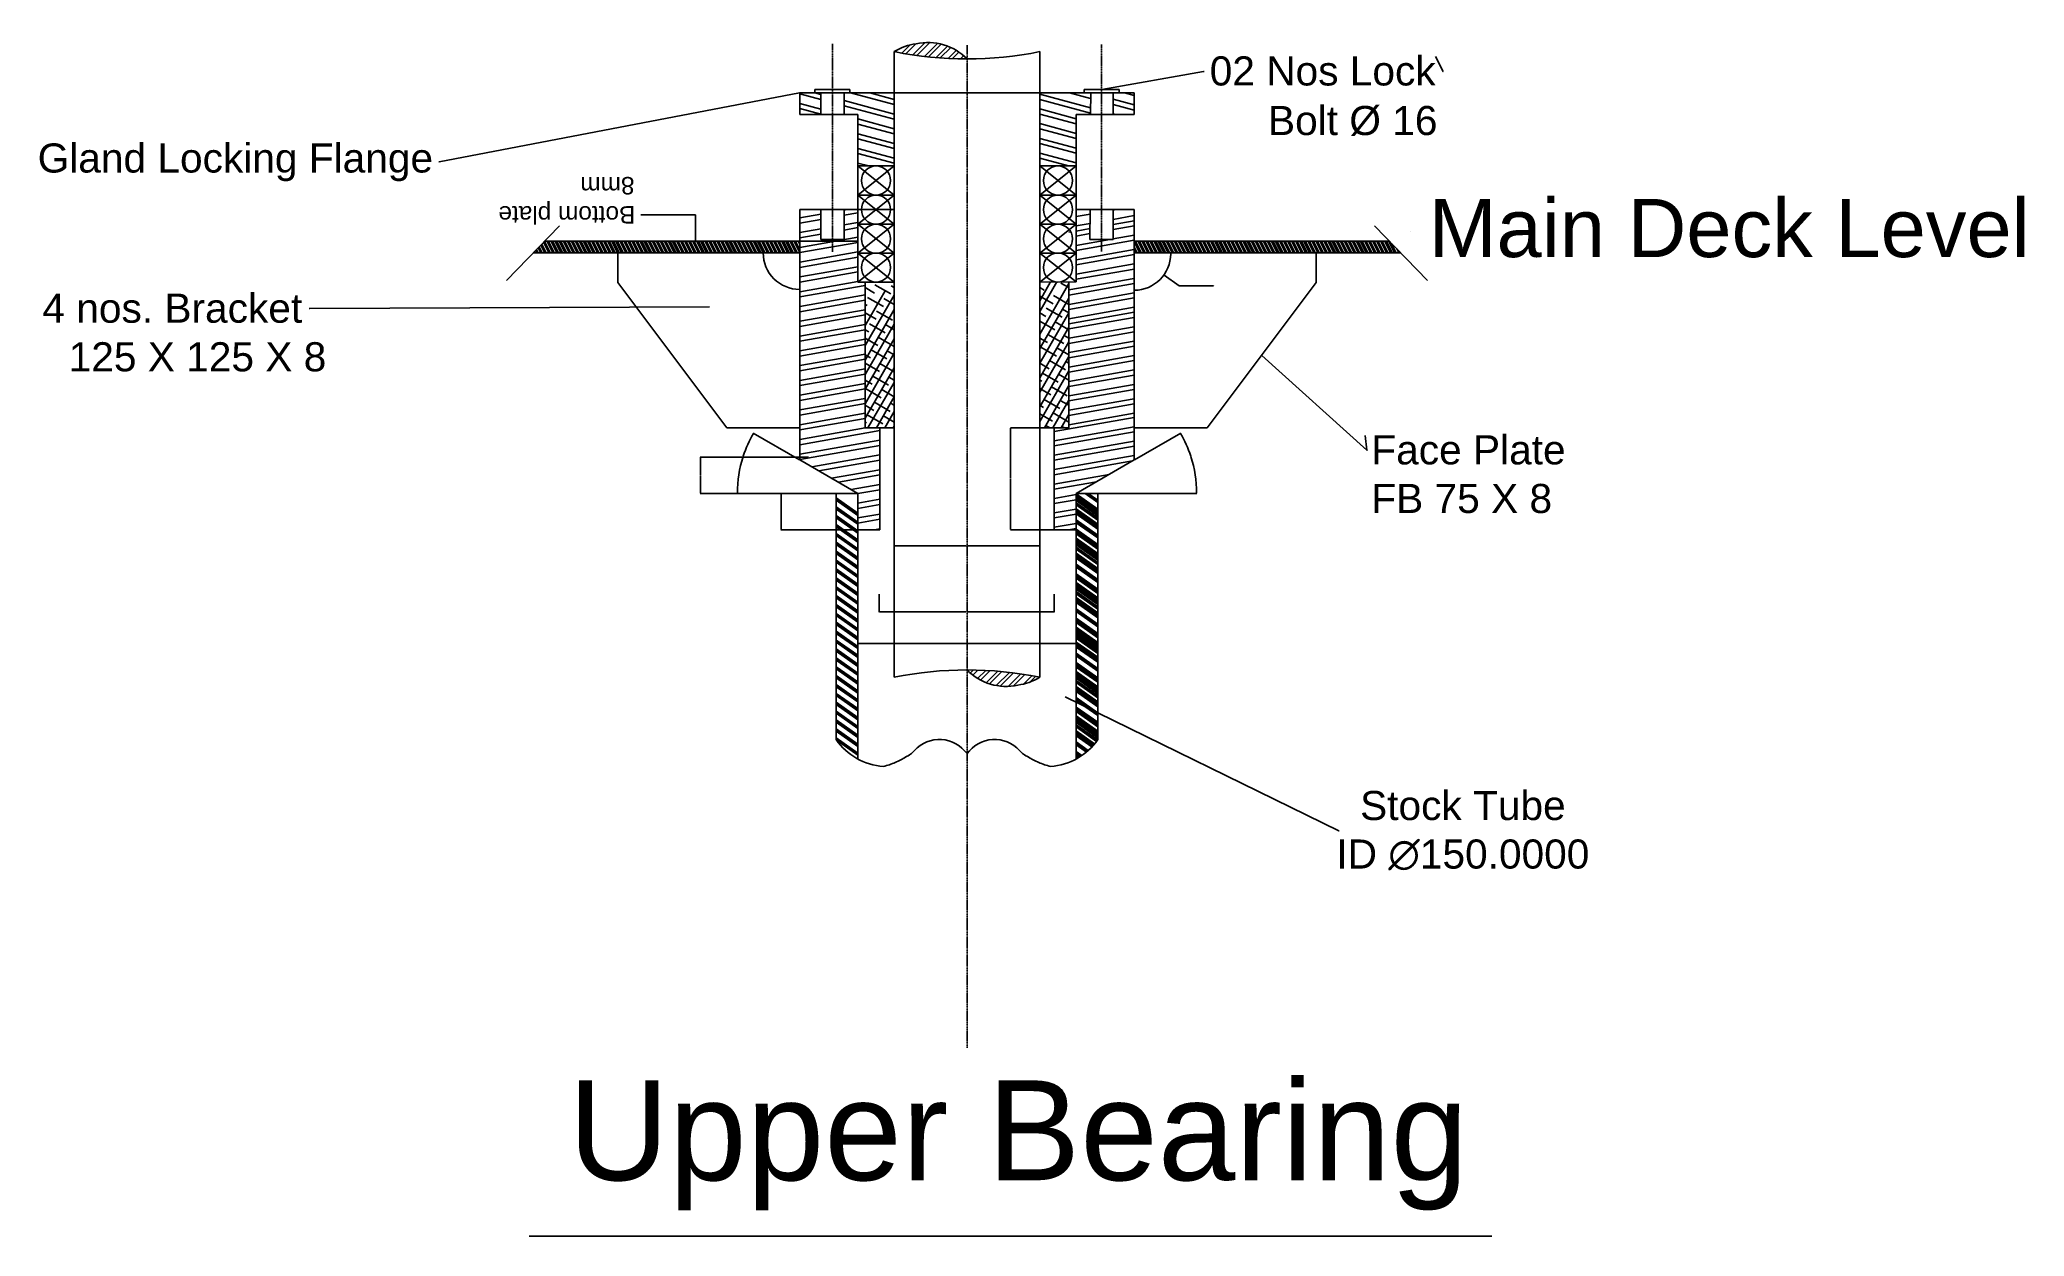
# Model space of a CAD drawing. Header units: millimetres. Extents: x 14 to 1468, y 8 to 2180.
# Drawn here: x 96 to 1460, y 543 to 1365 of the extents above; entities that cross this region are included whole.
import ezdxf

# ---------------------------------------------------------------- set-up
doc = ezdxf.new("R2010")
doc.units = ezdxf.units.MM
doc.header["$MEASUREMENT"] = 0
doc.linetypes.add('CENTER2', pattern=[1.125, 0.75, -0.125, 0.125, -0.125])
doc.styles.get("Standard").update_dxf_attribs({"font": 'arial.ttf'})
doc.dimstyles.get("Standard").update_dxf_attribs({"dimtxt": 0.18, "dimasz": 0.18, "dimexe": 0.18, "dimexo": 0.0625, "dimgap": 0.09, "dimtad": 0, "dimtih": 1, "dimtoh": 1, "dimdec": 4, "dimzin": 0, "dimdsep": 46, "dimtxsty": 'Standard', "dimcen": 0.09, "dimadec": 0, "dimazin": 0, "dimtfac": 1, "dimtdec": 4, "dimtofl": 0, "dimtmove": 0, "dimatfit": 3, "dimfxl": 1, "dimtolj": 1, "dimtzin": 0, "dimarcsym": 0})

msp = doc.modelspace()

# ---------------------------------------------------------------- texts
for s, height, p in [('02 Nos Lock', 20.00000000066984, (900.6209065448314, 1333.335352268564)), ('Bolt Ø 16', 20.00000000066984, (940.6754768053821, 1299.265320434772)), ('Gland Locking Flange', 20.00000000066984, (95.05974776225021, 1273.512727473396)), ('Main Deck Level', 40.00000000134014, (1051.213687959873, 1215.410016226324)), ('4 nos. Bracket', 20.00000000067007, (98.31801680670011, 1170.337904454314)), ('125 X 125 X 8', 20.00000000067007, (116.3807726053952, 1136.922715731048)), ('Face Plate', 20.00000000067007, (1011.695626849193, 1072.995930826679)), ('FB 75 X 8', 20.00000000066984, (1011.695626849193, 1039.580742103413)), (' Upper Bearing ', 68.67600000171683, (433.0604965194468, 581.1252496065937))]:
    msp.add_text(s, height=height).set_placement(p)
for s, p in [('8mm', (505.2828581796001, 1270.472989308454)), ('Bottom plate', (505.8312892846661, 1250.423876074494))]:
    msp.add_text(s, height=12.000000000402, rotation=180).set_placement(p)

# ---------------------------------------------------------------- blocks, each defined once
blk = doc.blocks.new('*D45')
at = {"color": 0, "linetype": 'Continuous', "lineweight": -2, "transparency": 16777216}
for p, q in [((618.7531955252156, 1076.145945605567), (586.9081982747697, 1094.530398806414)), ((643.7448230444622, 1053.022274810547), (575.7867924493563, 1053.022274810548))]:
    blk.add_line(p, q, dxfattribs=at)
for start, end in [(150.1262015258955, 161.9343456101482), (162.1989071981335, 179.8755048734348)]:
    blk.add_arc((658.8073230449645, 1053.022274810547), 82.84053059560824, start, end, dxfattribs=at)
at = {"color": 0, "linetype": 'Continuous', "transparency": 16777216}
for points in [[(586.9482620942695, 1094.299389505601), (587.0002570723362, 1094.269447524106), (587.0640855277876, 1094.440403449054)], [(575.9969879881005, 1053.202242111578), (575.93698802351, 1053.202307297061), (575.9667924493563, 1053.022274810548)]]:
    blk.add_solid(points, dxfattribs=at)
at = {"layer": 'Defpoints', "color": 0, "linetype": 'Continuous', "transparency": 16777216}
for p in [(577.225183447656, 1067.406572085256), (618.8073230436245, 1076.114697217594), (643.8073230444624, 1053.022274810548), (658.8022186466511, 1053.022274810547), (658.8073230449644, 1053.022274810547)]:
    blk.add_point(p, dxfattribs=at)
at = {"color": 0, "linetype": 'Continuous', "transparency": 16777216, "insert": (579.991559929027, 1078.52970497931), "char_height": 0.18, "attachment_point": 5}
blk.add_mtext('\\A1;30°', dxfattribs=at)
blk = doc.blocks.new('*D46')
at = {"color": 0, "linetype": 'Continuous', "lineweight": -2, "transparency": 16777216}
for p, q in [((848.8614505697378, 1076.145945605567), (880.7064478201818, 1094.530398806413)), ((823.8698230504914, 1053.022274810548), (891.8278536455946, 1053.022274810548))]:
    blk.add_line(p, q, dxfattribs=at)
for start, end in [(18.06565438985209, 29.87379847410452), (0.1244951265646704, 17.80109280186676)]:
    blk.add_arc((808.807323049989, 1053.022274810547), 82.84053059560551, start, end, dxfattribs=at)
at = {"color": 0, "linetype": 'Continuous', "transparency": 16777216}
for points in [[(880.6143890226149, 1094.269447524104), (880.6663840006817, 1094.299389505599), (880.5505605671636, 1094.440403449052)], [(891.6776580714408, 1053.20230729706), (891.6176581068503, 1053.202242111577), (891.6478536455945, 1053.022274810547)]]:
    blk.add_solid(points, dxfattribs=at)
at = {"layer": 'Defpoints', "color": 0, "linetype": 'Continuous', "transparency": 16777216}
for p in [(848.8073230513288, 1076.114697217594), (890.3894626472949, 1067.406572085255), (808.807323049989, 1053.022274810547), (808.8124274483023, 1053.022274810548), (823.8073230504915, 1053.022274810548)]:
    blk.add_point(p, dxfattribs=at)
at = {"color": 0, "linetype": 'Continuous', "transparency": 16777216, "insert": (887.6230861659235, 1078.52970497931), "char_height": 0.18, "attachment_point": 5}
blk.add_mtext('\\A1;30°', dxfattribs=at)
blk = doc.blocks.new('*D50')
at = {"color": 0, "lineweight": -2, "transparency": 16777216}
for p, q in [((793.7448230494869, 1098.022274812055), (763.6193526592696, 1098.022274812055)), ((763.7993526592695, 1097.842274812055), (763.7993526592695, 1063.204177948673)), ((763.7993526592695, 1028.20227480971), (763.7993526592695, 1062.840371673093)), ((793.7448230494869, 1028.02227480971), (763.6193526592696, 1028.02227480971))]:
    blk.add_line(p, q, dxfattribs=at)
at = {"color": 0, "transparency": 16777216}
for points in [[(763.7693526592695, 1097.842274812055), (763.8293526592695, 1097.842274812055), (763.7993526592695, 1098.022274812055)], [(763.7693526592695, 1028.20227480971), (763.8293526592695, 1028.20227480971), (763.7993526592695, 1028.02227480971)]]:
    blk.add_solid(points, dxfattribs=at)
at = {"layer": 'Defpoints', "color": 0, "transparency": 16777216}
for p in [(793.8073230494869, 1098.022274812055), (763.7993526592695, 1028.02227480971), (793.8073230494869, 1028.02227480971)]:
    blk.add_point(p, dxfattribs=at)
at = {"color": 0, "transparency": 16777216, "insert": (763.7993526592697, 1063.022274810882), "char_height": 0.18, "attachment_point": 5}
blk.add_mtext('\\A1;70.0000', dxfattribs=at)
blk = doc.blocks.new('*D51')
at = {"color": 0, "lineweight": -2, "transparency": 16777216}
for p, q in [((683.8073230455474, 1042.704686784032), (683.8073230455474, 1016.852076379997)), ((783.8073230492978, 1042.704686784032), (783.8073230492978, 1016.852076379997)), ((683.9873230455473, 1017.032076379997), (733.2126231838483, 1017.032076379997)), ((783.6273230492978, 1017.032076379997), (734.402022910997, 1017.032076379997))]:
    blk.add_line(p, q, dxfattribs=at)
at = {"color": 0, "transparency": 16777216}
for points in [[(683.9873230455473, 1017.062076379997), (683.9873230455473, 1017.002076379997), (683.8073230455474, 1017.032076379997)], [(783.6273230492978, 1017.062076379997), (783.6273230492978, 1017.002076379997), (783.8073230492978, 1017.032076379997)]]:
    blk.add_solid(points, dxfattribs=at)
at = {"layer": 'Defpoints', "color": 0, "transparency": 16777216}
for p in [(683.8073230455474, 1042.767186784032), (783.8073230492978, 1042.767186784032), (683.8073230455474, 1017.032076379997)]:
    blk.add_point(p, dxfattribs=at)
at = {"color": 0, "transparency": 16777216, "insert": (733.8073230474226, 1017.032076379997), "char_height": 0.18, "attachment_point": 5}
blk.add_mtext('\\A1;100.0000', dxfattribs=at)
blk = doc.blocks.new('*D38')
at = {"color": 0, "lineweight": -2, "transparency": 16777216}
for p, q in [((673.5426864101506, 983.8754076361018), (673.5426864101506, 971.4184848661953)), ((793.8073230494864, 983.8754076361018), (793.8073230494864, 971.4184848661953)), ((673.7226864101506, 971.5984848661952), (733.0800593000777, 971.5984848661952)), ((793.6273230494864, 971.5984848661952), (734.2699501595594, 971.5984848661952))]:
    blk.add_line(p, q, dxfattribs=at)
at = {"color": 0, "transparency": 16777216}
for points in [[(673.7226864101506, 971.6284848661952), (673.7226864101506, 971.5684848661953), (673.5426864101506, 971.5984848661952)], [(793.6273230494864, 971.6284848661952), (793.6273230494864, 971.5684848661953), (793.8073230494864, 971.5984848661952)]]:
    blk.add_solid(points, dxfattribs=at)
at = {"layer": 'Defpoints', "color": 0, "transparency": 16777216}
for p in [(673.5426864101506, 983.9379076361018), (793.8073230494864, 983.9379076361018), (673.5426864101506, 971.5984848661952)]:
    blk.add_point(p, dxfattribs=at)
at = {"color": 0, "transparency": 16777216, "insert": (733.6750047298185, 971.5984848661952), "char_height": 0.18, "attachment_point": 5}
blk.add_mtext('\\A1;120.2646', dxfattribs=at)
blk = doc.blocks.new('*D39')
at = {"color": 0, "lineweight": -2, "transparency": 16777216}
for p, q in [((658.8073230449644, 960.0535425082688), (658.8073230449644, 949.7245827534932)), ((658.9873230449643, 949.9045827534932), (733.2126231839026, 949.9045827534932)), ((808.6273230499893, 949.9045827534932), (734.4020229110512, 949.9045827534932)), ((808.8073230499892, 953.5347074945661), (808.8073230499892, 949.7245827534932))]:
    blk.add_line(p, q, dxfattribs=at)
at = {"color": 0, "transparency": 16777216}
for points in [[(658.9873230449643, 949.9345827534931), (658.9873230449643, 949.8745827534932), (658.8073230449644, 949.9045827534932)], [(808.6273230499893, 949.9345827534931), (808.6273230499893, 949.8745827534932), (808.8073230499892, 949.9045827534932)]]:
    blk.add_solid(points, dxfattribs=at)
at = {"layer": 'Defpoints', "color": 0, "transparency": 16777216}
for p in [(658.8073230449644, 960.1160425082688), (658.8073230449644, 949.9045827534932), (808.8073230499892, 953.5972074945661)]:
    blk.add_point(p, dxfattribs=at)
at = {"color": 0, "transparency": 16777216, "insert": (733.8073230474769, 949.9045827534932), "char_height": 0.18, "attachment_point": 5}
blk.add_mtext('\\A1;150.0000', dxfattribs=at)
blk = doc.blocks.new('*D42')
at = {"color": 0, "lineweight": -2, "transparency": 16777216}
for p, q in [((848.7173230513287, 1217.6755303696), (848.8973230513287, 1217.6755303696)), ((848.8073230513287, 1217.5855303696), (848.8073230513288, 1217.7655303696)), ((879.5336076384273, 1195.60927936961), (869.2596306626648, 1202.98759268545)), ((903.1542147333723, 1195.60927936961), (879.5336076384273, 1195.60927936961))]:
    blk.add_line(p, q, dxfattribs=at)
at = {"color": 0, "transparency": 16777216}
blk.add_solid([(869.2771301912792, 1203.011960009848), (869.2421311340505, 1202.963225361053), (869.113426716282, 1203.092589857137)], dxfattribs=at)
at = {"layer": 'Defpoints', "color": 0, "transparency": 16777216}
for p in [(848.8073230513287, 1217.6755303696), (869.113426716282, 1203.092589857137)]:
    blk.add_point(p, dxfattribs=at)
at = {"color": 0, "transparency": 16777216, "insert": (903.7735939966735, 1195.60927936961), "char_height": 0.18, "attachment_point": 5}
blk.add_mtext('\\A1;R25.0000', dxfattribs=at)
blk = doc.blocks.new('*D43')
at = {"color": 0, "lineweight": -2, "transparency": 16777216}
for p, q in [((658.7448230449646, 1053.022274810548), (605.8791200435774, 1053.022274810548)), ((606.0591200435773, 1052.842274810548), (606.0591200435773, 1040.704177947919)), ((606.0591200435773, 1028.20227480971), (606.0591200435773, 1040.340371672339)), ((658.7448230449646, 1028.02227480971), (605.8791200435774, 1028.02227480971))]:
    blk.add_line(p, q, dxfattribs=at)
at = {"color": 0, "transparency": 16777216}
for points in [[(606.0291200435773, 1052.842274810548), (606.0891200435773, 1052.842274810548), (606.0591200435773, 1053.022274810548)], [(606.0291200435773, 1028.20227480971), (606.0891200435773, 1028.20227480971), (606.0591200435773, 1028.02227480971)]]:
    blk.add_solid(points, dxfattribs=at)
at = {"layer": 'Defpoints', "color": 0, "transparency": 16777216}
for p in [(606.0591200435773, 1053.022274810548), (658.8073230449646, 1053.022274810548), (658.8073230449646, 1028.02227480971)]:
    blk.add_point(p, dxfattribs=at)
at = {"color": 0, "transparency": 16777216, "insert": (606.0591200435775, 1040.522274810129), "char_height": 0.18, "attachment_point": 5}
blk.add_mtext('\\A1;25.0000', dxfattribs=at)
blk = doc.blocks.new('*D36')
at = {"color": 0, "lineweight": -2, "transparency": 16777216}
for p, q in [((624.8707215440172, 1078.022274811385), (550.453570422101, 1078.022274811385)), ((550.6335704221011, 1077.842274811385), (550.6335704221011, 1065.704177948756)), ((550.6335704221011, 1053.202274810547), (550.6335704221011, 1065.340371673176)), ((624.8707215440172, 1053.022274810547), (550.453570422101, 1053.022274810547))]:
    blk.add_line(p, q, dxfattribs=at)
at = {"color": 0, "transparency": 16777216}
for points in [[(550.6035704221011, 1077.842274811385), (550.6635704221011, 1077.842274811385), (550.6335704221011, 1078.022274811385)], [(550.6035704221011, 1053.202274810547), (550.6635704221011, 1053.202274810547), (550.6335704221011, 1053.022274810547)]]:
    blk.add_solid(points, dxfattribs=at)
at = {"layer": 'Defpoints', "color": 0, "transparency": 16777216}
for p in [(550.6335704221011, 1078.022274811385), (624.9332215440172, 1078.022274811385), (624.9332215440172, 1053.022274810547)]:
    blk.add_point(p, dxfattribs=at)
at = {"color": 0, "transparency": 16777216, "insert": (550.6335704221013, 1065.522274810966), "char_height": 0.18, "attachment_point": 5}
blk.add_mtext('\\A1;25.0000', dxfattribs=at)
blk = doc.blocks.new('*D44')
at = {"color": 0, "lineweight": -2, "transparency": 16777216}
for p, q in [((733.7173230474759, 946.3038656152571), (733.8973230474759, 946.3038656152571)), ((733.807323047476, 946.2138656152573), (733.8073230474758, 946.3938656152571)), ((989.3414249442728, 821.2925469317245), (801.3391460059399, 913.266231192005)), ((989.5214249442727, 821.2925469317245), (989.3414249442728, 821.2925469317245))]:
    blk.add_line(p, q, dxfattribs=at)
at = {"color": 0, "transparency": 16777216}
blk.add_solid([(801.3523294195161, 913.2931792458584), (801.3259625923636, 913.2392831381518), (801.1774576828204, 913.3453316734626)], dxfattribs=at)
at = {"layer": 'Defpoints', "color": 0, "transparency": 16777216}
for p in [(666.4371884121313, 979.2623995570517), (801.1774576828204, 913.3453316734626)]:
    blk.add_point(p, dxfattribs=at)
at = {"color": 0, "transparency": 16777216, "insert": (1074.625066658939, 821.2925469317244), "char_height": 0.18, "attachment_point": 5}
blk.add_mtext('\\A1;{\\H111.11111x;Stock Tube\\PID ∅150.0000}', dxfattribs=at)

# ---------------------------------------------------------------- dimensions: what is measured, and where the dimension line sits
at = {"linetype": 'Continuous'}
dim = msp.add_radius_dim(center=(848.8073230513287, 1217.6755303696), mpoint=(869.113426716282, 1203.092589857137), dimstyle='Standard')
dim.commit()
dim.dimension.update_dxf_attribs({"geometry": '*D42', "text_midpoint": (903.7735939966735, 1195.60927936961), "dimtype": 164})
for base, line1, line2, picture, middle in [((577.225183447656, 1067.406572085256), ((658.8022186466511, 1053.022274810547), (643.8073230444624, 1053.022274810547)), ((658.8073230449644, 1053.022274810547), (618.8073230436245, 1076.114697217594)), '*D45', (579.991559929027, 1078.52970497931)), ((890.3894626472949, 1067.406572085255), ((808.8124274483023, 1053.022274810547), (823.8073230504914, 1053.022274810547)), ((808.8073230499892, 1053.022274810547), (848.8073230513288, 1076.114697217594)), '*D46', (887.6230861659241, 1078.52970497931))]:
    dim = msp.add_angular_dim_2l(base=base, line1=line1, line2=line2, dimstyle='Standard', dxfattribs=at)
    dim.commit()
    dim.dimension.update_dxf_attribs({"geometry": picture, "text_midpoint": middle, "dimtype": 162})
for base, p1, p2, angle, picture, middle in [((763.7993526592695, 1028.02227480971), (793.8073230494864, 1098.022274812055), (793.8073230494864, 1028.02227480971), 270, '*D50', (763.7993526592697, 1063.022274810882)), ((550.6335704221011, 1078.022274811385), (624.933221544017, 1053.022274810547), (624.933221544017, 1078.022274811384), 270, '*D36', (550.6335704221013, 1065.522274810966)), ((606.0591200435773, 1053.022274810548), (658.8073230449644, 1028.02227480971), (658.8073230449644, 1053.022274810547), 270, '*D43', (606.0591200435775, 1040.522274810129)), ((683.8073230455474, 1017.032076379997), (783.8073230492978, 1042.767186784032), (683.8073230455474, 1042.767186784032), 180, '*D51', (733.8073230474226, 1017.032076379997)), ((673.5426864101506, 971.5984848661952), (793.8073230494864, 983.9379076361018), (673.5426864101506, 983.9379076361018), 180, '*D38', (733.6750047298185, 971.5984848661952))]:
    dim = msp.add_linear_dim(base=base, p1=p1, p2=p2, angle=angle, dimstyle='Standard')
    dim.commit()
    dim.dimension.update_dxf_attribs({"geometry": picture, "text_midpoint": middle})
dim = msp.add_diameter_dim_2p(p1=(666.4371884121313, 979.2623995570517), p2=(801.1774576828204, 913.3453316734626), text='{\\H111.11111x;Stock Tube\\PID <>}', dimstyle='Standard')
dim.commit()
dim.dimension.update_dxf_attribs({"geometry": '*D44', "text_midpoint": (1074.625066658939, 821.2925469317244), "dimtype": 163})
dim = msp.add_linear_dim(base=(658.8073230449644, 949.9045827534932), p1=(808.8073230499892, 953.5972074945661), p2=(658.8073230449644, 960.1160425082688), angle=180, dimstyle='Standard')
dim.commit()
dim.dimension.update_dxf_attribs({"geometry": '*D39', "text_midpoint": (733.8073230474769, 949.9045827534932), "dimtype": 160})

# ---------------------------------------------------------------- hatches: boundary and pattern name
h = msp.add_hatch()
h.set_pattern_fill('STEEL', color=256, scale=60.00000000200991, angle=180)
h.set_pattern_definition([(225, (15973.80073152077, 5565.216387374417), (4.419417382563962, -4.419417382563961), []), (225, (15973.80073152077, 5562.091387374312), (4.419417382563962, -4.419417382563961), [])])
edge = h.paths.add_edge_path()
edge.add_ellipse((707.0673934979466, 1325.508419412499), major_axis=(26.40408141809611, 26.40408141809611), ratio=0.9999999999999949, start_angle=359.26650826147, end_angle=417.6946049961357, ccw=False)
edge.add_ellipse((733.8073230472758, 1604.072325474419), major_axis=(-178.5444622555904, 178.5444622555904), ratio=0.9999999999999872, start_angle=123.5788137250006, end_angle=134.9999999999999, ccw=False)
edge.add_ellipse((703.0291788566597, 1326.434749501249), major_axis=(25.27600864317878, 25.27600864317878), ratio=0.9999999999999809, start_angle=411.6954172984706, end_angle=437.5298791607268, ccw=False)
h = msp.add_hatch()
h.set_pattern_fill('STEEL', color=256, scale=93.60000000313546, angle=120)
h.set_pattern_definition([(165, (-1900.309289556192, 2107.049097474139), (-2.523485689834111, -9.417776806633885), []), (165, (-1904.531163399783, 2104.611597474057), (-2.523485689834111, -9.417776806633885), [])])
h.paths.add_polyline_path([(683.8073230456018, 1328.30868053626), (649.3073230446464, 1328.30868053626), (649.3073230446456, 1313.308680535758), (658.8022186466511, 1313.308680535758), (658.8022186466511, 1278.022274818084), (683.8073230456018, 1278.022274818084)])
h.paths.add_polyline_path([(633.3073230441104, 1328.30868053626), (618.8073230436264, 1328.30868053626), (618.8073230436245, 1313.308680535758), (633.3073230441104, 1313.308680535758)])
h.paths.add_polyline_path([(808.8124274483023, 1313.308680535758), (818.7329082526317, 1313.308680535758), (818.8073230504251, 1328.30868053626), (783.8073230491647, 1328.30868053626), (783.8073230491879, 1278.022274818084), (808.8124274483023, 1278.022274818084)])
h.paths.add_polyline_path([(848.8073230513288, 1328.30868053626), (834.307323050843, 1328.30868053626), (834.307323050843, 1313.308680535758), (848.8073230513288, 1313.308680535758)])
at = {"linetype": 'Continuous'}
h = msp.add_hatch(dxfattribs=at)
h.set_pattern_fill('STEEL', color=256, scale=24.00000000080396, angle=71)
h.set_pattern_definition([(116, (-1900.309289556192, 2085.344520616228), (-2.246985115823186, -1.095927867009404), []), (116, (-1901.491187775731, 2085.751480809313), (-2.246985115823186, -1.095927867009404), [])])
h.paths.add_polyline_path([(848.8073230513288, 1218.3176979589), (973.8073230555166, 1218.317697958901), (973.8073230555166, 1226.317697959169), (848.8073230513288, 1226.317697959169)])
h.paths.add_polyline_path([(973.8073230555166, 1218.317697958901), (1031.878060988222, 1218.317697958901), (1024.092946623645, 1226.317697959169), (973.8073230555166, 1226.317697959169)])
h.paths.add_polyline_path([(493.8073230394375, 1218.317697958901), (618.8073230436245, 1218.317697958901), (618.8073230436245, 1226.317697959169), (493.8073230394375, 1226.317697959169)])
h.paths.add_polyline_path([(435.7365851067313, 1218.317697958901), (493.8073230394375, 1218.317697958901), (493.8073230394375, 1226.317697959169), (443.5216994713086, 1226.317697959169)])
h = msp.add_hatch()
h.set_pattern_fill('STEEL', color=256, scale=60.00000000200991, angle=180)
h.set_pattern_definition([(225, (15973.80073152098, 5145.386718767752), (4.419417382563962, -4.419417382563961), []), (225, (15973.80073152098, 5142.261718767647), (4.419417382563962, -4.419417382563961), [])])
edge = h.paths.add_edge_path()
edge.add_ellipse((760.5472525968072, 957.8065629127613), major_axis=(-26.40408141809619, 26.40408141809619), ratio=0.9999999999999987, start_angle=89.26650826146988, end_angle=147.6946049961351, ccw=False)
edge.add_ellipse((733.8073230474768, 679.2426568508425), major_axis=(178.5444622555812, 178.5444622555812), ratio=0.9999999999999962, start_angle=393.5788137250007, end_angle=405.0000000000001, ccw=False)
edge.add_ellipse((764.5854672380938, 956.8802328240101), major_axis=(25.27600864317765, 25.27600864317765), ratio=0.9999999999999978, start_angle=231.6954172984705, end_angle=257.5298791607273, ccw=False)

# ---------------------------------------------------------------- linework, layer by layer
at = {"linetype": 'CENTER2'}
for p, q in [((641.3073230443794, 1219.137591078317), (641.3073230443797, 1362.00415781975)), ((733.8073230474777, 672.1141578636376), (733.8073230474791, 1361.109561400423)), ((826.3073230505778, 1219.168290964627), (826.307323050577, 1361.402108297535))]:
    msp.add_line(p, q, dxfattribs=at)
at = {"linetype": 'Continuous'}
for p, q in [((683.8073230456018, 926.7426568590897), (683.8073230456018, 1356.572325466129)), ((783.8073230493519, 926.7426568590897), (783.8073230491515, 1356.57232546617)), ((678.8073230454381, 1328.30868053626), (618.8073230436282, 1328.30868053626)), ((618.8073230436264, 1328.30868053626), (618.8073230436245, 1313.308680535758)), ((848.8073230513307, 1328.30868053626), (788.8073230495194, 1328.30868053626)), ((848.8073230513288, 1313.308680535757), (848.8073230513288, 1328.30868053626)), ((683.8073230456018, 1248.022274817079), (618.8073230436245, 1248.022274817079)), ((618.8073230436245, 1076.114697217594), (618.8073230436245, 1248.022274817079)), ((618.8073230436245, 1242.381697296674), (633.3073230441104, 1244.938438517033)), ((618.807323043623, 1238.791622081246), (633.3073230441104, 1241.348363301604)), ((649.3073230446456, 1247.759670208463), (650.7966277872409, 1248.022274817079)), ((649.3073230446456, 1244.169594993034), (658.8022186466511, 1245.843801266678)), ((803.8073230498214, 1242.365115460338), (804.6566429090216, 1242.514873466767)), ((848.8073230513288, 1248.022274817079), (808.8073230499878, 1248.022274817079)), ((808.8124274483023, 1243.247650407053), (818.3937177156124, 1244.937090391179)), ((834.307323050843, 1247.743088372127), (835.8906680603876, 1248.022274817079)), ((834.307323050843, 1241.343002240952), (848.8073230513288, 1243.89974346131)), ((848.8073230513288, 1076.114697217594), (848.8073230513288, 1248.022274817079)), ((417.2095400794094, 1199.27926727149), (453.7899075426062, 1236.869330308579)), ((618.8073230436245, 1232.227431177477), (633.3073230441104, 1234.784172397835)), ((618.8073230436245, 1228.637355962048), (633.3073230441104, 1231.194097182407)), ((618.8073230436245, 1222.073165058279), (658.8022186466511, 1229.125344243711)), ((649.3073230446456, 1237.605404089265), (658.8022186466511, 1239.279610362909)), ((649.3073230446456, 1234.015328873837), (658.8022186466511, 1235.68953514748)), ((803.8073230498214, 1232.46470599412), (805.1477988682983, 1232.701068047905)), ((808.8124274483023, 1236.847564275878), (818.361939176132, 1238.531400846087)), ((808.8124274483023, 1233.347240940835), (818.3445589157701, 1235.02801290221)), ((808.8124274483023, 1233.347240940835), (818.3445589157693, 1235.02801290221)), ((808.8124274483023, 1229.846917605792), (818.3271786554075, 1231.524624958333)), ((834.307323050843, 1237.842678905909), (848.8073230513288, 1240.399420126267)), ((834.307323050843, 1237.842678905909), (848.8073230513288, 1240.399420126267)), ((834.307323050843, 1234.342355570866), (848.8073230513288, 1236.899096791224)), ((834.307323050843, 1227.942269439691), (848.8073230513288, 1230.499010660049)), ((1050.405106015544, 1199.27926727149), (1013.824738552348, 1236.869330308579)), ((1038.639504085626, 1233.022274816577), (1038.639504085626, 1233.074201577556)), ((618.8073230436245, 1218.3176979589), (435.7365851067336, 1218.3176979589)), ((658.8022186466511, 1226.317697959169), (443.5216994713086, 1226.317697959169)), ((493.8073230394375, 1218.3176979589), (493.8073230394375, 1198.022274815404)), ((618.807323043623, 1218.48308984285), (658.8022186466511, 1225.535269028283)), ((618.8073230436245, 1211.918898939081), (658.8022186466511, 1218.971078124513)), ((618.8073230436264, 1208.328823723653), (658.8022186466511, 1215.381002909084)), ((808.8124274483023, 1223.446831474617), (831.9254151793915, 1227.522274816392)), ((808.8124274483023, 1219.946508139575), (848.8073230513273, 1226.998687325006)), ((808.8124274483023, 1213.5464220084), (848.8073230513307, 1220.598601193832)), ((808.8124274483023, 1210.046098673357), (848.8073230513288, 1217.098277858789)), ((848.8073230513288, 1226.317697959169), (1024.092946623645, 1226.317697959169)), ((1031.878060988222, 1218.3176979589), (848.8073230513288, 1218.3176979589)), ((973.8542582869795, 1218.3176979589), (973.8073230555166, 1198.022274815404)), ((618.8073230436264, 1201.764632819884), (658.8022186466511, 1208.816812005316)), ((618.8073230436245, 1198.174557604455), (658.8022186466511, 1205.226736789888)), ((803.8073230498214, 1192.86306812925), (848.8073230513288, 1200.797782261397)), ((808.8124274483023, 1203.646012542182), (848.8073230513273, 1210.698191727614)), ((808.8124274483023, 1200.145689207139), (848.8073230513273, 1207.197868392571)), ((493.8073230394375, 1198.022274815404), (568.8073230419495, 1098.022274812055)), ((618.8073230436264, 1191.610366700686), (658.8022186466511, 1198.662545886118)), ((618.8073230436245, 1188.020291485258), (663.8073230451315, 1195.955005617404)), ((618.8073230436245, 1181.456100581489), (663.8073230451315, 1189.390814713636)), ((663.8073230451315, 1098.022274812055), (663.8073230451315, 1198.37815547144)), ((663.8073230451315, 1194.422643539832), (670.1920329701466, 1190.736429545927)), ((677.579805026916, 1192.244600052329), (663.8073230451315, 1168.389961513553)), ((683.8073230458016, 1189.318803715913), (663.8073230451315, 1154.677787563375)), ((665.5269694605291, 1187.656302526902), (676.3522870081973, 1181.406302526692)), ((670.5269694606966, 1196.316556565036), (681.3522870083648, 1190.066556564827)), ((676.6872234987474, 1186.986429545801), (683.8073230458016, 1182.875638155652)), ((681.6872234989148, 1195.646683583936), (683.8073230458016, 1194.422643539832)), ((795.5020035856113, 1198.342293527342), (783.8073230492348, 1178.086512660052)), ((791.2355025257356, 1198.322215381073), (783.8073230491515, 1185.45623111989)), ((803.8073230498214, 1197.164900624441), (783.8073230491515, 1162.523884471903)), ((783.8073230491515, 1194.422643539832), (786.7945733524966, 1192.697953773059)), ((783.8073230491515, 1188.649140847742), (792.9548273905477, 1183.367826753824)), ((803.8073230498214, 1187.164900624106), (783.8073230491515, 1152.523884471568)), ((793.2897638810978, 1188.947953772933), (803.8073230498214, 1182.875638155652)), ((798.2897638812649, 1197.608207811068), (803.8073230498214, 1194.422643539832)), ((803.8073230498214, 1098.022274812055), (803.804313618857, 1198.381364183338)), ((803.8073230498214, 1189.362744794207), (848.8073230513288, 1197.297458926354)), ((803.8073230498233, 1182.962658663032), (848.8073230513288, 1190.897372795179)), ((803.8073230498233, 1179.462335327989), (848.8073230513288, 1187.397049460136)), ((973.8073230555166, 1198.022274815404), (898.8073230530038, 1098.022274812055)), ((618.8073230436245, 1177.86602536606), (663.8073230451315, 1185.800739498207)), ((618.8073230436264, 1171.301834462291), (663.8073230451338, 1179.236548594438)), ((618.8073230436245, 1167.711759246862), (663.8073230451315, 1175.646473379009)), ((663.8073230451315, 1182.875638155652), (665.1920329699786, 1182.076175507792)), ((683.8073230458016, 1179.318803715578), (663.8073230451315, 1144.67778756304)), ((663.8073230451315, 1177.102135463563), (671.3522870080294, 1172.746048488558)), ((671.6872234985798, 1178.326175507667), (682.5125410462476, 1172.076175507457)), ((682.847477536798, 1177.656302526567), (683.8073230458016, 1177.102135463563)), ((803.8073230498214, 1177.164900623771), (783.8073230491515, 1142.523884471233)), ((783.8073230491515, 1177.102135463563), (787.9548273903791, 1174.70757271569)), ((788.2897638809295, 1180.287699734799), (799.1150814285977, 1174.03769973459)), ((799.4500179191484, 1179.617826753698), (803.8073230498214, 1177.102135463563)), ((803.8073230498214, 1173.062249196814), (848.8073230513288, 1180.996963328961)), ((803.8073230498214, 1169.561925861772), (848.8073230513288, 1177.496639993919)), ((803.8073230498214, 1169.561925861772), (848.8073230513288, 1177.496639993919)), ((803.8073230498233, 1166.061602526729), (848.8073230513288, 1173.996316658876)), ((618.8073230436245, 1161.147568343093), (663.8073230451315, 1169.08228247524)), ((618.8073230436245, 1157.557493127665), (663.8073230451315, 1165.492207259811)), ((683.8073230458016, 1169.318803715243), (663.8073230451315, 1134.677787562705)), ((663.8073230451315, 1165.555130079384), (666.3522870078623, 1164.085794450423)), ((663.8073230451315, 1159.781627387294), (672.512541045913, 1154.755667431189)), ((666.6872234984123, 1169.665921469532), (677.5125410460805, 1163.415921469323)), ((672.8474775364631, 1160.335794450298), (683.6727950841313, 1154.085794450088)), ((677.8474775366305, 1168.996048488432), (683.8073230458016, 1165.555130079384)), ((783.8073230491515, 1171.328632771473), (794.1150814284301, 1165.377445696455)), ((803.8073230498214, 1167.164900623436), (783.8073230491515, 1132.523884470898)), ((783.8073230491515, 1159.781627387294), (789.1150814282635, 1156.717191658321)), ((789.4500179188135, 1162.29731867743), (800.2753354664809, 1156.04731867722)), ((794.4500179189798, 1170.957572715564), (803.8073230498214, 1165.555130079384)), ((800.6102719570306, 1161.627445696329), (803.8073230498214, 1159.781627387294)), ((803.8073230498233, 1159.661516395554), (848.8073230513288, 1167.596230527701)), ((803.8073230498233, 1156.161193060512), (848.8073230513273, 1164.095907192658)), ((618.8073230436264, 1150.993302223896), (663.8073230451338, 1158.928016356043)), ((618.8073230436245, 1147.403227008467), (663.8073230451315, 1155.337941140614)), ((618.8073230436245, 1140.839036104699), (663.8073230451315, 1148.773750236845)), ((683.8073230458016, 1159.318803714908), (663.8073230451315, 1124.67778756237)), ((683.8073230458016, 1149.318803714573), (663.8073230451315, 1114.677787562035)), ((663.8073230451315, 1148.234622003115), (667.5125410457455, 1146.095413393054)), ((667.8474775362955, 1151.675540412163), (678.6727950839634, 1145.425540411954)), ((679.0077315745137, 1151.005667431063), (683.8073230458016, 1148.234622003115)), ((803.8073230498214, 1157.164900623101), (783.8073230491515, 1122.523884470563)), ((783.8073230491515, 1148.234622003115), (784.1150814280952, 1148.056937620186)), ((803.8073230498214, 1147.164900622766), (783.8073230491515, 1112.523884470228)), ((784.4500179186456, 1153.637064639295), (795.2753354663134, 1147.387064639086)), ((795.6102719568642, 1152.967191658195), (803.8073230498214, 1148.234622003115)), ((803.8073230498233, 1149.761106929337), (848.8073230513307, 1157.695821061483)), ((803.8073230498233, 1146.260783594294), (848.8073230513288, 1154.19549772644)), ((803.8073230498233, 1139.860697463119), (848.8073230513273, 1147.795411595265)), ((618.8073230436245, 1137.24896088927), (663.8073230451315, 1145.183675021417)), ((618.8073230436264, 1130.684769985501), (663.8073230451338, 1138.619484117648)), ((618.8073230436245, 1127.094694770072), (663.8073230451315, 1135.029408902219)), ((663.8073230451315, 1142.461119311025), (673.6727950837962, 1136.765286373819)), ((683.8073230458016, 1139.318803714238), (663.8073230451315, 1104.6777875617)), ((669.0077315741788, 1133.685159354794), (679.833049121847, 1127.435159354584)), ((674.0077315743463, 1142.345413392929), (683.8073230458016, 1136.687616618935)), ((680.167985612397, 1133.015286373694), (683.8073230458016, 1130.914113926846)), ((783.8073230491515, 1142.461119311025), (790.2753354661467, 1138.726810600951)), ((803.8073230498214, 1137.164900622431), (783.8073230491515, 1102.523884469893)), ((785.6102719565292, 1135.646683581926), (796.4355895041966, 1129.396683581716)), ((790.6102719566956, 1144.306937620061), (801.4355895043645, 1138.056937619851)), ((796.7705259947463, 1134.976810600826), (803.8073230498214, 1130.914113926846)), ((801.7705259949146, 1143.63706463896), (803.8073230498214, 1142.461119311025)), ((803.8073230498214, 1136.360374128076), (848.8073230513273, 1144.295088260223)), ((803.8073230498214, 1129.960287996902), (848.8073230513288, 1137.895002129048)), ((803.8073230498214, 1126.459964661858), (848.8073230513288, 1134.394678794005)), ((618.8073230436245, 1120.530503866303), (663.8073230451315, 1128.46521799845)), ((618.8073230436245, 1116.940428650874), (663.80732304513, 1124.875142783021)), ((663.8073230451315, 1130.914113926846), (668.6727950836283, 1128.105032335685)), ((664.0077315740112, 1125.024905316659), (674.8330491216794, 1118.77490531645)), ((683.8073230458016, 1129.318803713903), (665.7382636596188, 1098.022274812055)), ((683.8073230458016, 1119.318803713568), (671.5117663517079, 1098.022274812055)), ((675.1679856122299, 1124.355032335559), (683.8073230458016, 1119.367108542666)), ((783.8073230491515, 1130.914113926846), (785.2753354659784, 1130.066556562817)), ((783.8073230491515, 1125.140611234756), (791.4355895040292, 1120.736429543582)), ((803.8073230498214, 1127.164900622096), (786.9818201935014, 1098.022274812055)), ((791.7705259945795, 1126.316556562691), (802.5958435422474, 1120.066556562482)), ((802.9307800327974, 1125.646683581591), (803.8073230498214, 1125.140611234756)), ((803.8073230498233, 1120.059878530684), (848.8073230513288, 1127.99459266283)), ((803.8073230498233, 1116.559555195641), (848.8073230513288, 1124.494269327787)), ((618.8073230436264, 1110.376237747106), (663.8073230451315, 1118.310951879253)), ((618.8073230436245, 1106.786162531677), (663.8073230451315, 1114.720876663824)), ((618.8073230436245, 1100.221971627908), (663.8073230451315, 1108.156685760054)), ((663.8073230451315, 1113.593605850577), (669.833049121512, 1110.114651278316)), ((665.1679856118949, 1107.03452425929), (675.9933031595627, 1100.784524259081)), ((670.167985612062, 1115.694778297425), (680.9933031597302, 1109.444778297215)), ((676.3282396501128, 1106.36465127819), (683.8073230458016, 1102.046600466397)), ((683.8073230458016, 1109.318803713233), (677.2852690437977, 1098.022274812055)), ((681.3282396502802, 1115.024905316325), (683.8073230458016, 1113.593605850577)), ((783.8073230491515, 1113.593605850577), (786.4355895038617, 1112.076175505448)), ((783.8073230491515, 1107.820103158487), (792.5958435419124, 1102.746048486213)), ((786.7705259944113, 1117.656302524557), (797.5958435420803, 1111.406302524347)), ((803.8073230498214, 1117.164900621761), (792.7553228855916, 1098.022274812055)), ((792.9307800324624, 1108.326175505322), (803.7560975801309, 1102.076175505113)), ((793.8073230494864, 1095.585448236786), (848.8073230513288, 1105.283432176076)), ((797.9307800326303, 1116.986429543456), (803.8073230498214, 1113.593605850577)), ((803.8073230498214, 1107.164900621426), (798.5288255776807, 1098.022274812055)), ((803.8073230498214, 1110.159469064466), (848.8073230513288, 1118.094183196612)), ((803.8073230498214, 1106.659145729423), (848.8073230513288, 1114.59385986157)), ((803.8073230498233, 1100.259059598249), (848.8073230513288, 1108.193773730395)), ((568.8073230419495, 1098.022274812055), (618.8073230436245, 1098.022274812055)), ((618.807323043623, 1096.631896412479), (663.80732304513, 1104.566610544626)), ((618.8073230436245, 1090.067705508711), (663.9199273165704, 1098.022274812055)), ((618.8073230436245, 1086.477630293282), (673.8073230454688, 1096.175614232573)), ((663.8073230451315, 1102.046600466397), (664.8330491213441, 1101.454397240181)), ((663.8073230451315, 1098.022274812055), (683.8073230456018, 1098.022274812055)), ((673.8073230454665, 1098.022274812055), (673.8073230454665, 1028.02227480971)), ((683.8073230458016, 1099.318803712898), (683.0587717358878, 1098.022274812055)), ((803.8073230498214, 1098.022274812055), (783.8073230491515, 1098.022274812055)), ((787.9307800322953, 1099.665921467188), (790.7776595486764, 1098.022274812055)), ((793.8073230494864, 1089.185362105611), (848.8073230513288, 1098.883346044901)), ((793.8073230494864, 1098.022274812055), (793.8073230494864, 1028.02227480971)), ((793.8073230494864, 1085.685038770568), (848.8073230513288, 1095.383022709859)), ((799.0910340705135, 1098.996048486087), (800.7776595490113, 1098.022274812055)), ((898.8073230530038, 1098.022274812055), (848.8073230513288, 1098.022274812055)), ((618.8073230436264, 1079.913439389513), (673.8073230454688, 1089.611423328803)), ((618.8073230436245, 1076.323364174084), (673.8073230454688, 1086.021348113375)), ((627.2404538295208, 1071.246161759712), (673.8073230454665, 1079.457157209605)), ((627.2404538295208, 1071.246161759712), (673.8073230454665, 1079.457157209605)), ((793.8073230494864, 1079.284952639393), (848.8073230513288, 1088.982936578684)), ((793.8073230494864, 1075.78462930435), (848.8073230513288, 1085.482613243641)), ((793.8073230494864, 1069.384543173176), (848.8073230513288, 1079.082527112466)), ((658.8073230449644, 1053.022274810547), (618.8073230436245, 1076.114697217594)), ((632.0041167586628, 1068.496048845691), (673.8073230454688, 1075.867081994177)), ((632.0041167586628, 1068.496048845691), (673.8073230454688, 1075.867081994177)), ((640.7141272714508, 1063.467667797581), (673.8073230454688, 1069.302891090408)), ((640.7141272714508, 1063.467667797581), (673.8073230454688, 1069.302891090408)), ((645.4777902005909, 1060.717554883561), (673.8073230454688, 1065.71281587498)), ((645.4777902005909, 1060.717554883561), (673.8073230454688, 1065.71281587498)), ((793.8073230494864, 1065.884219838133), (847.4793548564627, 1075.348047155145)), ((793.8073230494864, 1059.484133706958), (831.5183867290916, 1066.133611704887)), ((808.8073230499892, 1053.022274810547), (848.8073230513288, 1076.114697217594)), ((643.8073230444624, 1053.022274810547), (643.8073230444624, 883.6389661295987)), ((658.8022186466511, 1053.022274810547), (643.8073230444624, 1053.022274810547)), ((654.1878007133797, 1055.689173835451), (673.8073230454665, 1059.14862497121)), ((654.1878007133797, 1055.689173835451), (673.8073230454665, 1059.14862497121)), ((658.8073230449644, 1053.022274810547), (658.8022186466511, 1053.022274810547)), ((658.8073230449644, 1052.913645045066), (673.8073230454688, 1055.558549755782)), ((658.8073230449644, 1052.913645045066), (673.8073230454688, 1055.558549755782)), ((658.8073230449644, 1053.022274810547), (658.8073230449644, 870.542684687431)), ((793.8073230494864, 1055.983810371915), (822.7890433982295, 1061.094069616746)), ((793.8073230494864, 1049.58372424074), (808.8073230499892, 1052.228628951456)), ((808.8073230499892, 870.5426846874316), (808.8073230499892, 1053.022274810547)), ((823.8073230504914, 1053.022274810547), (808.8073230499892, 1053.022274810547)), ((808.8073230499878, 1052.785142834758), (823.8073230504922, 1042.282029761259)), ((808.80732304999, 1052.022158716756), (823.8073230504922, 1041.519045643259)), ((808.8073230499878, 1051.259174598755), (823.8073230504922, 1040.756061525256)), ((815.006588975226, 1053.022274810548), (823.8073230504922, 1046.859934469269)), ((816.0962432225281, 1053.022274810547), (823.8073230504922, 1047.622918587269)), ((817.1858974698249, 1053.022274810548), (823.8073230504922, 1048.385902705271)), ((823.7238229536235, 1053.022274810549), (823.8073230504937, 1052.96380741328)), ((823.8073230504914, 1053.022274810547), (823.8073230504922, 883.944207460193)), ((643.8073230444624, 1049.969503853919), (658.8073230449644, 1039.466390780421)), ((643.8073230444624, 1049.206519735918), (658.8073230449644, 1038.70340666242)), ((643.8073230444624, 1048.443535617916), (658.8073230449644, 1037.940422544419)), ((643.8073230444624, 1043.865630909907), (658.8073230449644, 1033.36251783641)), ((643.8073230444624, 1043.102646791906), (658.8073230449644, 1032.599533718408)), ((643.8073230444624, 1042.339662673904), (658.8073230449644, 1031.836549600407)), ((643.8073230444624, 1037.761757965896), (658.8073230449644, 1027.258644892398)), ((643.8073230444624, 1036.998773847894), (658.8073230449644, 1026.495660774397)), ((658.8073230449644, 1046.349454141297), (673.8073230454688, 1048.994358852013)), ((658.8073230449644, 1046.349454141297), (673.8073230454688, 1048.994358852013)), ((658.8073230449663, 1042.759378925869), (673.8073230454688, 1045.404283636585)), ((658.8073230449663, 1042.759378925869), (673.8073230454688, 1045.404283636585)), ((658.8073230449644, 1036.195188022099), (673.8073230454665, 1038.840092732815)), ((658.8073230449644, 1036.195188022099), (673.8073230454665, 1038.840092732815)), ((793.8073230494864, 1046.083400905697), (808.8073230499892, 1048.728305616413)), ((793.8073230494864, 1039.683314774523), (808.8073230499892, 1042.328219485238)), ((793.8073230494864, 1036.18299143948), (808.8073230499892, 1038.827896150195)), ((808.8073230499874, 1050.114698421753), (823.8073230504914, 1039.611585348255)), ((808.8073230499892, 1049.16096827425), (823.8073230504937, 1038.657855200751)), ((808.8073230499874, 1048.20723812675), (823.8073230504914, 1037.704125053251)), ((808.8073230499892, 1046.681269890744), (823.8073230504914, 1036.178156817247)), ((808.8073230499892, 1045.918285772744), (823.8073230504914, 1035.415172699247)), ((808.8073230499892, 1045.155301654743), (823.8073230504914, 1034.652188581245)), ((808.8073230499866, 1042.484857241739), (823.807323050491, 1031.98174416824)), ((808.8073230499878, 1041.531127094236), (823.8073230504922, 1031.028014020737)), ((808.8073230499874, 1040.577396946733), (823.8073230504914, 1030.074283873235)), ((808.8073230499878, 1040.577396946735), (823.807323050491, 1030.074283873237)), ((808.8073230499892, 1039.814412828731), (823.8073230504914, 1029.311299755233)), ((808.8073230499892, 1039.05142871073), (823.8073230504914, 1028.548315637233)), ((643.8073230444624, 1036.235789729892), (658.8073230449644, 1025.732676656395)), ((643.8073230444624, 1031.657885021884), (658.8073230449644, 1021.154771948386)), ((643.8073230444624, 1030.894900903882), (658.8073230449644, 1020.391787830385)), ((643.8073230444624, 1030.131916785881), (658.8073230449644, 1019.628803712383)), ((643.8073230444624, 1025.554012077872), (658.8073230449644, 1015.050899004375)), ((643.8073230444624, 1024.79102795987), (658.8073230449644, 1014.287914886373)), ((643.8073230444624, 1024.028043841869), (658.8073230449644, 1013.524930768372)), ((658.8073230449644, 1032.605112806671), (673.8073230454688, 1035.250017517386)), ((658.8073230449644, 1032.605112806671), (673.8073230454688, 1035.250017517386)), ((673.8073230454665, 1028.02227480971), (658.8073230449644, 1028.02227480971)), ((670.044133763591, 1028.02227480971), (673.8073230454688, 1028.685826613618)), ((793.8073230494864, 1029.782905308305), (808.8073230499892, 1032.427810019021)), ((793.8073230494864, 1028.02227480971), (808.8073230499892, 1028.02227480971)), ((803.6736114045515, 1028.02227480971), (808.8073230499892, 1028.927486683978)), ((808.8073230499878, 1034.855016061724), (823.8073230504922, 1024.351902988226)), ((808.80732304999, 1034.473524002721), (823.8073230504922, 1023.970410929224)), ((808.8073230499878, 1033.901285914222), (823.8073230504922, 1023.398172840724)), ((808.8073230499878, 1033.710539884721), (823.8073230504922, 1023.207426811223)), ((808.8073230499878, 1032.94755576672), (823.8073230504922, 1022.444442693222)), ((808.8073230499878, 1032.94755576672), (823.8073230504922, 1022.444442693222)), ((808.8073230499878, 1028.36965105871), (823.8073230504922, 1017.866537985211)), ((808.8073230499878, 1027.606666940708), (823.8073230504922, 1017.103553867211)), ((808.8073230499878, 1027.225174881711), (823.807323050491, 1016.722061808212)), ((808.80732304999, 1026.843682822707), (823.807323050491, 1016.340569749209)), ((808.8073230499878, 1026.271444734208), (823.8073230504922, 1015.768331660709)), ((808.8073230499878, 1025.317714586706), (823.807323050491, 1014.814601513208)), ((643.8073230444624, 1019.45013913386), (658.8073230449644, 1008.947026060363)), ((643.8073230444624, 1018.687155015859), (658.8073230449644, 1008.184041942361)), ((643.8073230444624, 1017.924170897857), (658.8073230449644, 1007.42105782436)), ((643.8073230444624, 1013.346266189848), (658.8073230449644, 1002.843153116351)), ((643.8073230444624, 1012.583282071847), (658.8073230449644, 1002.08016899835)), ((643.8073230444624, 1011.820297953846), (658.8073230449644, 1001.317184880348)), ((808.8073230499892, 1022.265778114698), (823.8073230504914, 1011.762665041201)), ((808.8073230499892, 1021.502793996698), (823.8073230504914, 1010.999680923199)), ((808.8073230499892, 1020.739809878697), (823.8073230504914, 1010.236696805199)), ((808.8073230499874, 1019.595333701697), (823.8073230504914, 1009.092220628198)), ((808.8073230499892, 1018.641603554193), (823.8073230504914, 1008.138490480695)), ((808.8073230499874, 1017.687873406692), (823.8073230504914, 1007.184760333194)), ((808.8073230499874, 1016.161905170686), (823.8073230504914, 1005.658792097188)), ((808.8073230499874, 1015.398921052686), (823.8073230504914, 1004.895807979187)), ((808.8073230499892, 1014.635936934683), (823.8073230504914, 1004.132823861186)), ((808.8073230499874, 1011.965492521679), (823.8073230504914, 1001.462379448182)), ((808.8073230499874, 1011.011762374177), (823.8073230504914, 1000.508649300679)), ((808.8073230499878, 1010.058032226676), (823.8073230504922, 999.5549191531771)), ((808.8073230499874, 1010.058032226676), (823.8073230504914, 999.5549191531771)), ((643.8073230444624, 1007.242393245837), (658.8073230449644, 996.7392801723395)), ((643.8073230444624, 1006.479409127835), (658.8073230449644, 995.9762960543379)), ((643.8073230444624, 1005.716425009834), (658.8073230449644, 995.2133119363365)), ((643.8073230444624, 1001.138520301825), (658.8073230449644, 990.6354072283278)), ((643.8073230444624, 1000.375536183824), (658.8073230449644, 989.8724231103263)), ((643.8073230444624, 999.6125520658222), (658.8073230449644, 989.1094389923248)), ((808.8073230499878, 1009.295048108674), (823.8073230504922, 998.7919350351766)), ((808.8073230499878, 1008.532063990674), (823.8073230504922, 998.0289509171752)), ((808.8073230499892, 1004.335651341665), (823.8073230504914, 993.8325382681661)), ((808.8073230499878, 1003.954159282663), (823.8073230504922, 993.4510462091649)), ((808.8073230499892, 1003.381921194163), (823.8073230504914, 992.8788081206649)), ((808.8073230499878, 1003.191175164662), (823.8073230504922, 992.6880620911635)), ((808.8073230499878, 1002.428191046662), (823.8073230504922, 991.925077973163)), ((808.8073230499874, 1002.428191046662), (823.8073230504914, 991.9250779731636)), ((808.8073230499892, 997.8502863386504), (823.8073230504914, 987.3471732651518)), ((808.8073230499892, 997.0873022206497), (823.8073230504914, 986.5841891471513)), ((808.8073230499866, 996.7058101616514), (823.807323050491, 986.2026970881527)), ((808.8073230499892, 996.3243181026482), (823.8073230504914, 985.8212050291496)), ((808.8073230499878, 995.7520800141482), (823.8073230504922, 985.2489669406498)), ((643.8073230444624, 995.0346473578131), (658.8073230449644, 984.5315342843159)), ((643.8073230444624, 994.2716632398118), (658.8073230449644, 983.7685501663148)), ((643.8073230444624, 993.5086791218104), (658.8073230449644, 983.0055660483132)), ((643.8073230444624, 988.9307744138013), (658.8073230449644, 978.4276613403042)), ((643.8073230444624, 988.1677902958), (658.8073230449644, 977.6646772223025)), ((643.8073230444624, 987.4048061777984), (658.8073230449644, 976.9016931043012)), ((643.8073230444624, 982.8269014697897), (658.8073230449644, 972.3237883962923)), ((808.8073230499866, 994.798349866647), (823.807323050491, 984.2952367931493)), ((808.8073230499892, 991.74641339464), (823.8073230504914, 981.2433003211415)), ((808.8073230499892, 990.9834292766385), (823.8073230504895, 980.4803162031417)), ((808.8073230499874, 990.220445158638), (823.8073230504914, 979.7173320851391)), ((808.8073230499878, 989.075968981637), (823.8073230504922, 978.5728559081383)), ((808.8073230499878, 988.1222388341348), (823.807323050491, 977.6191257606363)), ((808.8073230499878, 987.1685086866327), (823.8073230504922, 976.665395613135)), ((808.8073230499878, 985.6425404506268), (823.807323050491, 975.13942737713)), ((808.8073230499878, 984.8795563326263), (823.8073230504922, 974.3764432591277)), ((808.8073230499878, 984.1165722146255), (823.8073230504922, 973.6134591411269)), ((643.8073230444624, 982.0639173517882), (658.8073230449644, 971.560804278291)), ((643.8073230444624, 981.3009332337867), (658.8073230449644, 970.7978201602893)), ((643.8073230444624, 976.7230285257779), (658.8073230449644, 966.2199154522807)), ((643.8073230444624, 975.9600444077764), (658.8073230449644, 965.4569313342793)), ((643.8073230444624, 975.1970602897749), (658.8073230449644, 964.6939472162776)), ((643.8073230444624, 970.6191555817662), (658.8073230449644, 960.1160425082688)), ((643.8073230444624, 969.8561714637646), (658.8073230449644, 959.3530583902674)), ((643.8073230444624, 969.0931873457631), (658.8073230449644, 958.5900742722661)), ((808.8073230499878, 981.4461278016224), (823.8073230504922, 970.9430147281237)), ((808.8073230499878, 980.4923976541204), (823.8073230504922, 969.9892845806218)), ((808.8073230499878, 979.5386675066163), (823.8073230504922, 969.0355544331177)), ((808.8073230499866, 979.5386675066192), (823.807323050491, 969.0355544331205)), ((808.8073230499878, 978.7756833886158), (823.807323050491, 968.2725703151181)), ((808.8073230499878, 978.0126992706143), (823.8073230504922, 967.5095861971156)), ((808.8073230499874, 973.816286621607), (823.8073230504914, 963.3131735481086)), ((808.8073230499892, 973.4347945626041), (823.8073230504914, 962.9316814891064)), ((808.8073230499892, 972.862556474104), (823.8073230504914, 962.3594434006054)), ((808.8073230499892, 972.6718104446024), (823.8073230504937, 962.1686973711049)), ((808.8073230499892, 971.9088263266021), (823.8073230504914, 961.4057132531034)), ((808.8073230499874, 971.9088263266028), (823.8073230504914, 961.4057132531042)), ((643.8073230444624, 964.5152826377542), (658.8073230449644, 954.0121695642571)), ((643.8073230444624, 963.7522985197531), (658.8073230449644, 953.2491854462558)), ((643.8073230444624, 962.9893144017515), (658.8073230449644, 952.4862013282543)), ((643.8073230444624, 958.4114096937426), (658.8073230449644, 947.9082966202456)), ((643.8073230444624, 957.648425575741), (658.8073230449644, 947.1453125022441)), ((643.8073230444624, 956.8854414577396), (658.8073230449644, 946.3823283842422)), ((808.8073230499892, 967.3309216185928), (823.8073230504914, 956.827808545095)), ((808.8073230499892, 966.5679375005922), (823.8073230504914, 956.0648244270945)), ((808.8073230499874, 966.1864454415919), (823.8073230504914, 955.6833323680942)), ((808.8073230499874, 965.8049533825916), (823.8073230504895, 955.3018403090939)), ((808.8073230499892, 965.2327152940887), (823.8073230504914, 954.7296022205919)), ((808.8073230499874, 964.2789851465883), (823.8073230504914, 953.7758720730898)), ((808.8073230499878, 961.2270486745805), (823.807323050491, 950.7239356010828)), ((808.8073230499878, 960.46406455658), (823.807323050491, 949.9609514830822)), ((808.8073230499878, 959.7010804385783), (823.8073230504922, 949.1979673650795)), ((808.8073230499892, 958.5566042615775), (823.8073230504914, 948.0534911880787)), ((808.8073230499892, 957.6028741140752), (823.8073230504914, 947.0997610405775)), ((808.8073230499892, 956.649143966574), (823.8073230504914, 946.1460308930763)), ((808.8073230499892, 955.1231757305683), (823.8073230504914, 944.6200626570705)), ((643.8073230444624, 952.307536749731), (658.8073230449644, 941.8044236762336)), ((643.8073230444624, 951.5445526317294), (658.8073230449644, 941.0414395582321)), ((643.8073230444624, 950.781568513728), (658.8073230449644, 940.278455440231)), ((643.8073230444624, 946.2036638057191), (658.8073230449644, 935.7005507322218)), ((643.8073230444624, 945.4406796877178), (658.8073230449644, 934.9375666142205)), ((643.8073230444624, 944.6776955697163), (658.8073230449644, 934.174582496219)), ((808.8073230499892, 954.3601916125667), (823.8073230504914, 943.85707853907)), ((808.8073230499892, 953.5972074945661), (823.8073230504914, 943.0940944210685)), ((808.8073230499866, 950.926763081564), (823.807323050491, 940.4236500080654)), ((808.8073230499878, 949.9730329340608), (823.8073230504922, 939.4699198605622)), ((808.8073230499892, 949.0193027865568), (823.8073230504914, 938.51618971306)), ((808.8073230499866, 949.0193027865604), (823.807323050491, 938.5161897130619)), ((808.8073230499892, 948.2563186685562), (823.8073230504914, 937.7532055950585)), ((808.8073230499892, 947.4933345505556), (823.8073230504937, 936.990221477057)), ((808.8073230499878, 943.2969219015494), (823.807323050491, 932.7938088280507)), ((808.80732304999, 942.9154298425445), (823.8073230504922, 932.4123167690469)), ((808.8073230499878, 942.3431917540464), (823.807323050491, 931.8400786805488)), ((808.8073230499878, 942.1524457245448), (823.8073230504922, 931.6493326510462)), ((808.80732304999, 941.3894616065423), (823.807323050491, 930.8863485330456)), ((808.8073230499878, 941.3894616065452), (823.807323050491, 930.8863485330476)), ((643.8073230444624, 940.0997908617072), (658.8073230449644, 929.5966777882103)), ((643.8073230444624, 939.336806743706), (658.8073230449644, 928.8336936702088)), ((643.8073230444624, 938.5738226257045), (658.8073230449644, 928.0707095522072)), ((643.8073230444624, 933.9959179176958), (658.8073230449644, 923.4928048441985)), ((643.8073230444624, 933.2329337996941), (658.8073230449644, 922.729820726197)), ((643.8073230444624, 932.4699496816927), (658.8073230449644, 921.9668366081955)), ((643.8073230444624, 927.892044973684), (658.8073230449644, 917.3889319001867)), ((808.8073230499878, 936.8115568985351), (823.807323050491, 926.3084438250365)), ((808.80732304999, 936.0485727805326), (823.807323050491, 925.5454597070359)), ((808.8073230499874, 935.6670807215331), (823.8073230504914, 925.1639676480346)), ((808.8073230499878, 935.2855886625321), (823.807323050491, 924.7824755890343)), ((808.8073230499892, 934.71335057403), (823.8073230504914, 924.2102375005325)), ((808.8073230499874, 933.7596204265287), (823.8073230504914, 923.2565073530303)), ((808.8073230499892, 930.7076839545209), (823.8073230504914, 920.2045708810242)), ((808.8073230499874, 929.9446998365214), (823.8073230504914, 919.4415867630227)), ((808.8073230499892, 929.1817157185199), (823.8073230504914, 918.678602645022)), ((808.8073230499874, 928.0372395415196), (823.8073230504895, 917.5341264680212)), ((643.8073230444624, 927.1290608556824), (658.8073230449644, 916.6259477821852)), ((643.8073230444624, 926.3660767376807), (658.8073230449644, 915.8629636641839)), ((643.8073230444624, 921.788172029672), (658.8073230449644, 911.2850589561748)), ((643.8073230444624, 921.0251879116705), (658.8073230449644, 910.5220748381736)), ((643.8073230444624, 920.2622037936691), (658.8073230449644, 909.759090720172)), ((643.8073230444624, 915.6842990856602), (658.8073230449644, 905.1811860121632)), ((643.8073230444624, 914.9213149676586), (658.8073230449644, 904.4182018941617)), ((643.8073230444624, 914.1583308496574), (658.8073230449644, 903.6552177761604)), ((808.8073230499874, 927.0835093940166), (823.8073230504914, 916.580396320518)), ((808.8073230499892, 926.1297792465145), (823.8073230504914, 915.626666173016)), ((808.8073230499874, 924.6038110105114), (823.8073230504914, 914.1006979370127)), ((808.8073230499892, 923.8408268925098), (823.8073230504914, 913.3377138190122)), ((808.8073230499892, 923.0778427745082), (823.8073230504914, 912.5747297010115)), ((808.8073230499874, 920.4073983615045), (823.8073230504914, 909.9042852880066)), ((808.8073230499892, 919.4536682140014), (823.8073230504937, 908.9505551405034)), ((808.8073230499878, 918.4999380664992), (823.8073230504922, 907.9968249930005)), ((808.8073230499874, 918.4999380665009), (823.8073230504914, 907.9968249930024)), ((808.8073230499878, 917.7369539484976), (823.8073230504922, 907.2338408749999)), ((808.8073230499878, 916.973969830497), (823.8073230504922, 906.4708567569985)), ((643.8073230444624, 909.5804261416486), (658.8073230449644, 899.0773130681514)), ((643.8073230444624, 908.817442023647), (658.8073230449644, 898.3143289501503)), ((643.8073230444624, 908.0544579056456), (658.8073230449644, 897.5513448321486)), ((643.8073230444624, 903.4765531976367), (658.8073230449644, 892.9734401241399)), ((643.8073230444624, 902.7135690796354), (658.8073230449644, 892.2104560061382)), ((643.8073230444624, 901.9505849616339), (658.8073230449644, 891.4474718881368)), ((808.8073230499878, 912.7775571814899), (823.807323050491, 902.2744441079913)), ((808.8073230499878, 912.396065122486), (823.807323050491, 901.8929520489883)), ((808.8073230499878, 911.8238270339867), (823.8073230504922, 901.3207139604883)), ((808.8073230499878, 911.6330810044853), (823.807323050491, 901.1299679309866)), ((808.8073230499878, 910.8700968864838), (823.807323050491, 900.3669838129861)), ((808.8073230499878, 910.8700968864866), (823.807323050491, 900.366983812988)), ((808.8073230499892, 906.2921921784755), (823.8073230504914, 895.7890791049768)), ((808.8073230499892, 905.5292080604748), (823.8073230504914, 895.0260949869763)), ((808.8073230499878, 905.1477160014736), (823.807323050491, 894.644602927976)), ((808.8073230499874, 904.7662239424733), (823.8073230504914, 894.2631108689758)), ((808.8073230499878, 904.1939858539716), (823.8073230504922, 893.6908727804729)), ((808.8073230499878, 903.2402557064693), (823.8073230504922, 892.7371426329717)), ((643.8073230444624, 897.372680253625), (658.8073230449644, 886.8695671801281)), ((643.8073230444624, 896.6096961356237), (658.8073230449644, 886.1065830621264)), ((643.8073230444624, 895.8467120176223), (658.8073230449644, 885.343598944125)), ((643.8073230444624, 891.2688073096136), (658.8073230449644, 880.7656942361162)), ((643.8073230444624, 890.505823191612), (658.8073230449644, 880.0027101181148)), ((643.8073230444624, 889.7428390736104), (658.8073230449644, 879.2397260001134)), ((808.8073230499874, 900.1883192344633), (823.8073230504914, 889.6852061609646)), ((808.8073230499874, 899.4253351164618), (823.8073230504914, 888.9222220429639)), ((808.8073230499892, 898.6623509984604), (823.8073230504914, 888.1592379249624)), ((808.8073230499878, 897.5178748214602), (823.807323050491, 887.0147617479614)), ((808.8073230499878, 896.564144673957), (823.8073230504922, 886.0610316004586)), ((808.8073230499878, 895.6104145264558), (823.807323050491, 885.1073014529583)), ((808.8073230499878, 894.0844462904519), (823.637308368139, 883.7003787791447)), ((808.8073230499878, 893.3214621724513), (823.2743402484416, 883.1915476746856)), ((808.8073230499878, 892.5584780544506), (822.9039241146099, 882.6879317258678)), ((808.8073230499874, 889.8880336414458), (821.5486620601256, 880.9664520196613)), ((808.8073230499892, 888.9343034939426), (821.0423648806484, 880.3672349738024)), ((808.8073230499878, 887.9805733464397), (820.5242588392967, 879.7762865820472)), ((808.8073230499874, 887.9805733464414), (820.524258839296, 879.7762865820481)), ((808.8073230499878, 887.2175892284391), (820.1012242764241, 879.3095144538912)), ((643.8073230444624, 885.1649343656018), (658.8073230449644, 874.6618212921045)), ((643.8073230444624, 884.4019502476003), (658.8073230449644, 873.8988371741032)), ((643.8073230444624, 883.6389661295987), (658.8073230449644, 873.1358530561015)), ((808.8073230499878, 886.4546051104375), (819.6705445109383, 878.8480955542385)), ((808.8073230499874, 882.2581924614313), (817.1627328795465, 876.4076715139425)), ((808.8073230499892, 881.8767004024292), (816.9228492180675, 876.1941478030018)), ((808.8073230499874, 881.3044623139292), (816.5592224652864, 875.8765239078933)), ((808.8073230499892, 881.1137162844277), (816.4369942671782, 875.7713629840908)), ((808.8073230499874, 880.3507321664272), (815.9429457796169, 875.3543153413198)), ((808.8073230499874, 880.3507321664272), (815.9429457796192, 875.3543153413186)), ((808.8073230499874, 875.772827458416), (812.8005045580993, 872.9767716649967)), ((808.8073230499874, 875.0098433404153), (812.2458751172885, 872.602143262365)), ((808.8073230499892, 874.6283512814158), (811.9651110610174, 872.4172443120264)), ((808.8073230499874, 874.2468592224147), (811.6820189414848, 872.2339754891278)), ((808.8073230499892, 873.6746211339138), (811.2529665567023, 871.9621631147393)), ((808.8073230499874, 872.7208909864136), (810.5259108185259, 871.517522875808))]:
    msp.add_line(p, q, dxfattribs=at)
at = {"linetype": 'ByBlock', "lineweight": -2}
for p, q in [((1055.90117001659, 1353.257199497562), (1061.178723739841, 1343.014751996037)), ((826.484589953637, 1330.686638138524), (896.4205245528757, 1343.014751996037)), ((896.4205245528757, 1343.014751996037), (896.7805245528879, 1343.014751996037)), ((1061.178723739841, 1343.014751996037), (1060.818723739829, 1343.014751996037)), ((618.6305294009177, 1328.274857350422), (371.0745908820008, 1280.913818878828)), ((618.6305294009177, 1328.274857350422), (371.0745908820008, 1280.913818878828)), ((371.0745908820008, 1280.913818878828), (370.7145908819887, 1280.913818878828)), ((547.1428021582298, 1244.526195310313), (509.603458452596, 1244.526195310313)), ((547.1428021582298, 1244.526195310313), (547.1428021582298, 1244.526195310313)), ((547.1428021582298, 1244.526195310313), (547.1428021582298, 1244.526195310313)), ((547.1428021582306, 1226.497697959175), (547.1428021582298, 1244.526195310313)), ((282.0681941661977, 1180.167372394616), (281.7081941661856, 1180.167372394616)), ((556.7834861574586, 1181.280260593991), (282.0681941661977, 1180.167372394616)), ((936.4410160857727, 1147.901750238115), (1008.627577735857, 1082.825398766981)), ((1007.530624959109, 1092.81700591331), (1008.627577735857, 1082.825398766981)), ((1008.627577735857, 1082.825398766981), (1008.987577735869, 1082.825398766981))]:
    msp.add_line(p, q, dxfattribs=at)
for p, q in [((848.8073230513307, 1328.30868053626), (618.8073230436256, 1328.30868053626)), ((633.3073230441119, 1330.655390017274), (629.3073230439779, 1330.655390017274)), ((629.3073230439779, 1330.655390017274), (629.3073230439779, 1328.30868053626)), ((633.3073230441119, 1330.655390017274), (649.3073230446479, 1330.655390017274)), ((633.3073230441104, 1328.30868053626), (633.3073230441104, 1313.308680535758)), ((649.3073230446479, 1330.655390017274), (653.3073230447823, 1330.655390017274)), ((649.3073230446464, 1328.30868053626), (649.3073230446456, 1313.308680535758)), ((653.3073230447823, 1330.655390017274), (653.3073230447823, 1328.30868053626)), ((818.3073230503092, 1330.655390017274), (814.3073230501749, 1330.655390017274)), ((814.3073230501749, 1330.655390017274), (814.3073230501749, 1328.30868053626)), ((834.3073230508448, 1330.655390017274), (818.3073230503092, 1330.655390017274)), ((818.8073230504251, 1328.30868053626), (818.7329082526317, 1313.308680535758)), ((834.3073230508448, 1330.655390017274), (838.3073230509792, 1330.655390017274)), ((834.307323050843, 1328.30868053626), (834.307323050843, 1313.308680535758)), ((838.3073230509792, 1330.655390017274), (838.3073230509792, 1328.30868053626)), ((618.8073230436245, 1313.308680535758), (658.8022186466511, 1313.308680535758)), ((658.8022186466511, 1278.022274818084), (658.8022186466511, 1313.308680535758)), ((808.8124274483023, 1313.308680535758), (848.8073230513288, 1313.308680535757)), ((808.8124274483023, 1278.022274818084), (808.8124274483023, 1313.308680535758)), ((658.8022186466511, 1278.022274818084), (683.8073230456018, 1278.022274818084)), ((683.8073230456018, 1278.022274818084), (658.8022186466511, 1258.022274817414)), ((683.8073230456018, 1258.022274817414), (658.8022186466511, 1278.022274818084)), ((658.8022186466511, 1198.268411159328), (658.8022186466511, 1278.022274818084)), ((783.8073230493519, 1198.022274815404), (783.8073230493519, 1278.022274818084)), ((783.8073230493519, 1278.022274818084), (808.8124274483023, 1258.022274817414)), ((783.8073230493519, 1258.022274817414), (808.8124274483023, 1278.022274818084)), ((808.8124274483023, 1278.022274818084), (783.8073230493519, 1278.022274818084)), ((808.8124274483023, 1198.400902942574), (808.8124274483023, 1278.022274818084)), ((658.8022186466511, 1258.022274817414), (683.8073230456018, 1258.022274817414)), ((658.8022186466511, 1258.022274817414), (683.8073230456018, 1238.022274816744)), ((658.8022186466511, 1238.022274816744), (683.8073230456018, 1258.022274817414)), ((808.8124274483023, 1258.022274817414), (783.8073230493519, 1258.022274817414)), ((808.8124274483023, 1258.022274817414), (783.8073230493519, 1238.022274816744)), ((808.8124274483023, 1238.022274816744), (783.8073230493519, 1258.022274817414)), ((633.3073230441104, 1248.022274817079), (633.3073230441104, 1227.522274816392)), ((649.3073230446456, 1248.022274817079), (649.3073230446456, 1227.522274816392)), ((818.4090232739591, 1248.022274817079), (818.3073230503073, 1227.522274816392)), ((834.307323050843, 1248.022274817079), (834.307323050843, 1227.522274816392)), ((658.8022186466511, 1238.022274816744), (683.8073230456018, 1238.022274816744)), ((683.8073230456018, 1238.022274816744), (658.8022186466511, 1218.022274816074)), ((683.8073230456018, 1218.022274816074), (658.8022186466511, 1238.022274816744)), ((808.8124274483023, 1238.022274816744), (783.8073230493519, 1238.022274816744)), ((783.8073230493519, 1238.022274816744), (808.8124274483023, 1218.022274816074)), ((783.8073230493519, 1218.022274816074), (808.8124274483023, 1238.022274816744)), ((633.3073230441104, 1227.522274816392), (649.3073230446456, 1227.522274816392)), ((658.8022186466511, 1218.022274816074), (683.8073230456018, 1218.022274816074)), ((658.8022186466511, 1218.022274816074), (683.8067209021654, 1198.154769335305)), ((658.8022186466511, 1198.268411159328), (683.8073230456018, 1218.022274816074)), ((808.8124274483023, 1218.022274816074), (783.8073230493519, 1218.022274816074)), ((808.8124274483023, 1218.022274816074), (783.8073230493519, 1198.287258381896)), ((808.8124274483023, 1198.400902942574), (783.8073230493519, 1218.022274816074)), ((834.307323050843, 1227.522274816392), (818.3073230503073, 1227.522274816392)), ((658.8022186466511, 1198.268411159328), (683.8073230456018, 1198.15476659865)), ((783.8073230493519, 1198.287258381896), (808.8073230499878, 1198.404908336669)), ((783.8073230493519, 1098.022274812055), (783.8073230493519, 1198.022274815404)), ((1094.637179238523, 542.6227839330186), (432.9760833243955, 542.6227839330186))]:
    msp.add_line(p, q)
for centre, major_axis, ratio, start_param, end_param in [((707.0673934979463, 1325.508419412498), (-26.40408141809636, 26.40408141809636), 0.9999999999999987, 4.699587134511165, 5.719349798204816), ((703.0291788566597, 1326.434749501249), (25.27600864317868, 25.27600864317868), 0.9999999999999799, 0.9022552400507451, 1.353151660028024), ((733.8073230472768, 1604.072325474421), (178.5444622555825, 178.5444622555825), 0.9999999999999997, 3.727653512004088, 4.126328121970394), ((671.3047708461264, 1268.022274817749), (7.071067812102589, 7.071067812102589), 0.9999999999999298, 5.497787143782103, 11.78097245096169), ((796.3098752488265, 1268.022274817749), (7.071067812102521, 7.071067812102521), 0.9999999999999376, 5.497787143782107, 11.78097245096169), ((671.3047708461264, 1248.022274817079), (-7.071067812102354, 7.071067812102354), 0.9999999999999967, 3.926990816987243, 10.21017612416683), ((796.3098752488265, 1248.022274817079), (-7.071067812102341, 7.071067812102341), 0.9999999999999885, 3.926990816987248, 10.21017612416683), ((671.3047708461264, 1228.022274816409), (-7.071067812102354, 7.071067812102354), 0.9999999999999967, 3.926990816987243, 10.21017612416683), ((796.3098752488265, 1228.022274816409), (-7.071067812102341, 7.071067812102341), 0.9999999999999885, 3.926990816987248, 10.21017612416683), ((618.7451671965964, 1218.242076653475), (17.67766953025597, 17.67766953025597), 0.999999999999989, 2.35619449019234, 3.926990816987247), ((671.3047708461264, 1208.211588879324), (7.071067812102589, 7.071067812102589), 0.9999999999999298, 5.497787143782103, 11.78097245096169), ((796.3098752488265, 1208.211588879324), (7.071067812102521, 7.071067812102521), 0.9999999999999376, 5.497787143782107, 11.78097245096169), ((848.8073230513288, 1217.6755303696), (17.67766953025589, 17.67766953025589), 0.999999999999998, 3.926990816987242, 5.497787143782137), ((733.8073230474769, 679.2426568508387), (178.5444622555842, 178.5444622555842), 0.9999999999999997, 0.5860608584142962, 0.9847354683806009), ((760.5472525968073, 957.8065629127613), (26.40408141809639, 26.40408141809639), 0.9999999999999981, 3.12879080771627, 4.148553471409917), ((764.5854672380938, 956.8802328240097), (25.27600864317764, 25.27600864317764), 0.9999999999999958, 4.043847893640535, 4.494744313617823)]:
    msp.add_ellipse(centre, major_axis=major_axis, ratio=ratio, start_param=start_param, end_param=end_param)
at = {"linetype": 'Continuous'}
for centre, major_axis, ratio, start_param, end_param in [((679.1484961392534, 908.4053971082752), (-30.39200811657068, 30.39200811657068), 0.999999999999993, 1.39083232968131, 2.291629867065363), ((685.5359900737409, 886.7474782930783), (-11.32187583874257, 11.32187583874257), 0.9999999999999208, 2.75898011443453, 3.219974963745292), ((714.9138928607517, 860.8026635421978), (16.39526820493935, 16.39526820493935), 0.9999999999999984, 6.116114320027425, 7.904628723313125), ((752.7007532342018, 860.8026635421978), (-16.3952682049392, 16.3952682049392), 0.9999999999999996, 4.661741891046055, 6.450256294331741), ((782.0786560212126, 886.747478293079), (-11.32187583874326, 11.32187583874326), 0.9999999999999738, 1.492414016639429, 1.953408865950153), ((788.4661499556962, 908.4053971082855), (-30.39200811657788, 30.39200811657788), 0.9999999999999862, 2.420759113319396, 3.321556650703261), ((669.4458892699924, 899.3259511833793), (-24.40548194279269, 24.40548194279269), 0.9999999999999255, 2.55833855995651, 2.807762379607161), ((666.0859250876811, 913.1863564103384), (-34.32735965313316, 34.32735965313316), 0.9999999999997808, 2.745406424693709, 2.914717765916), ((801.5287210072727, 913.1863564103384), (34.32735965313319, 34.32735965313319), 0.9999999999997857, 3.368467541263585, 3.537778882485875), ((798.1687568249613, 899.3259511833793), (24.40548194279272, 24.40548194279272), 0.9999999999999304, 3.475422927572423, 3.724846747223074)]:
    msp.add_ellipse(centre, major_axis=major_axis, ratio=ratio, start_param=start_param, end_param=end_param, dxfattribs=at)
for points in [[(1055.874501989842, 1353.243458451407), (1055.818723739662, 1353.41720765805), (1055.927838043339, 1353.270940543717)], [(618.624892203278, 1328.30432295754), (618.8073230436256, 1328.30868053626), (618.6361665985573, 1328.245391743304)], [(618.624892203278, 1328.30432295754), (618.8073230436256, 1328.30868053626), (618.6361665985573, 1328.245391743304)], [(826.4897979738454, 1330.657093654681), (826.307323050577, 1330.655390017274), (826.4793819334287, 1330.716182622368)], [(547.1728021582315, 1226.497697959175), (547.1428021582306, 1226.317697959169), (547.1128021582296, 1226.497697959175)], [(556.7833646266482, 1181.310260347829), (556.9634846804847, 1181.280989778853), (556.7836076882688, 1181.250260840154)], [(936.4209286565036, 1147.879468066196), (936.30732305426, 1148.02227481373), (936.4611035150418, 1147.924032410034)], [(1007.500804140102, 1092.81373196251), (1007.510981254306, 1092.995930827349), (1007.560445778115, 1092.82027986411)]]:
    msp.add_solid(points)

msp.set_redraw_order([(e.dxf.handle, doc.entitydb.next_handle()) for e in msp.query("TEXT MTEXT ATTDEF DIMENSION ARC_DIMENSION")])  # texts and dimensions are drawn at this point

doc.saveas('drawing.dxf')
